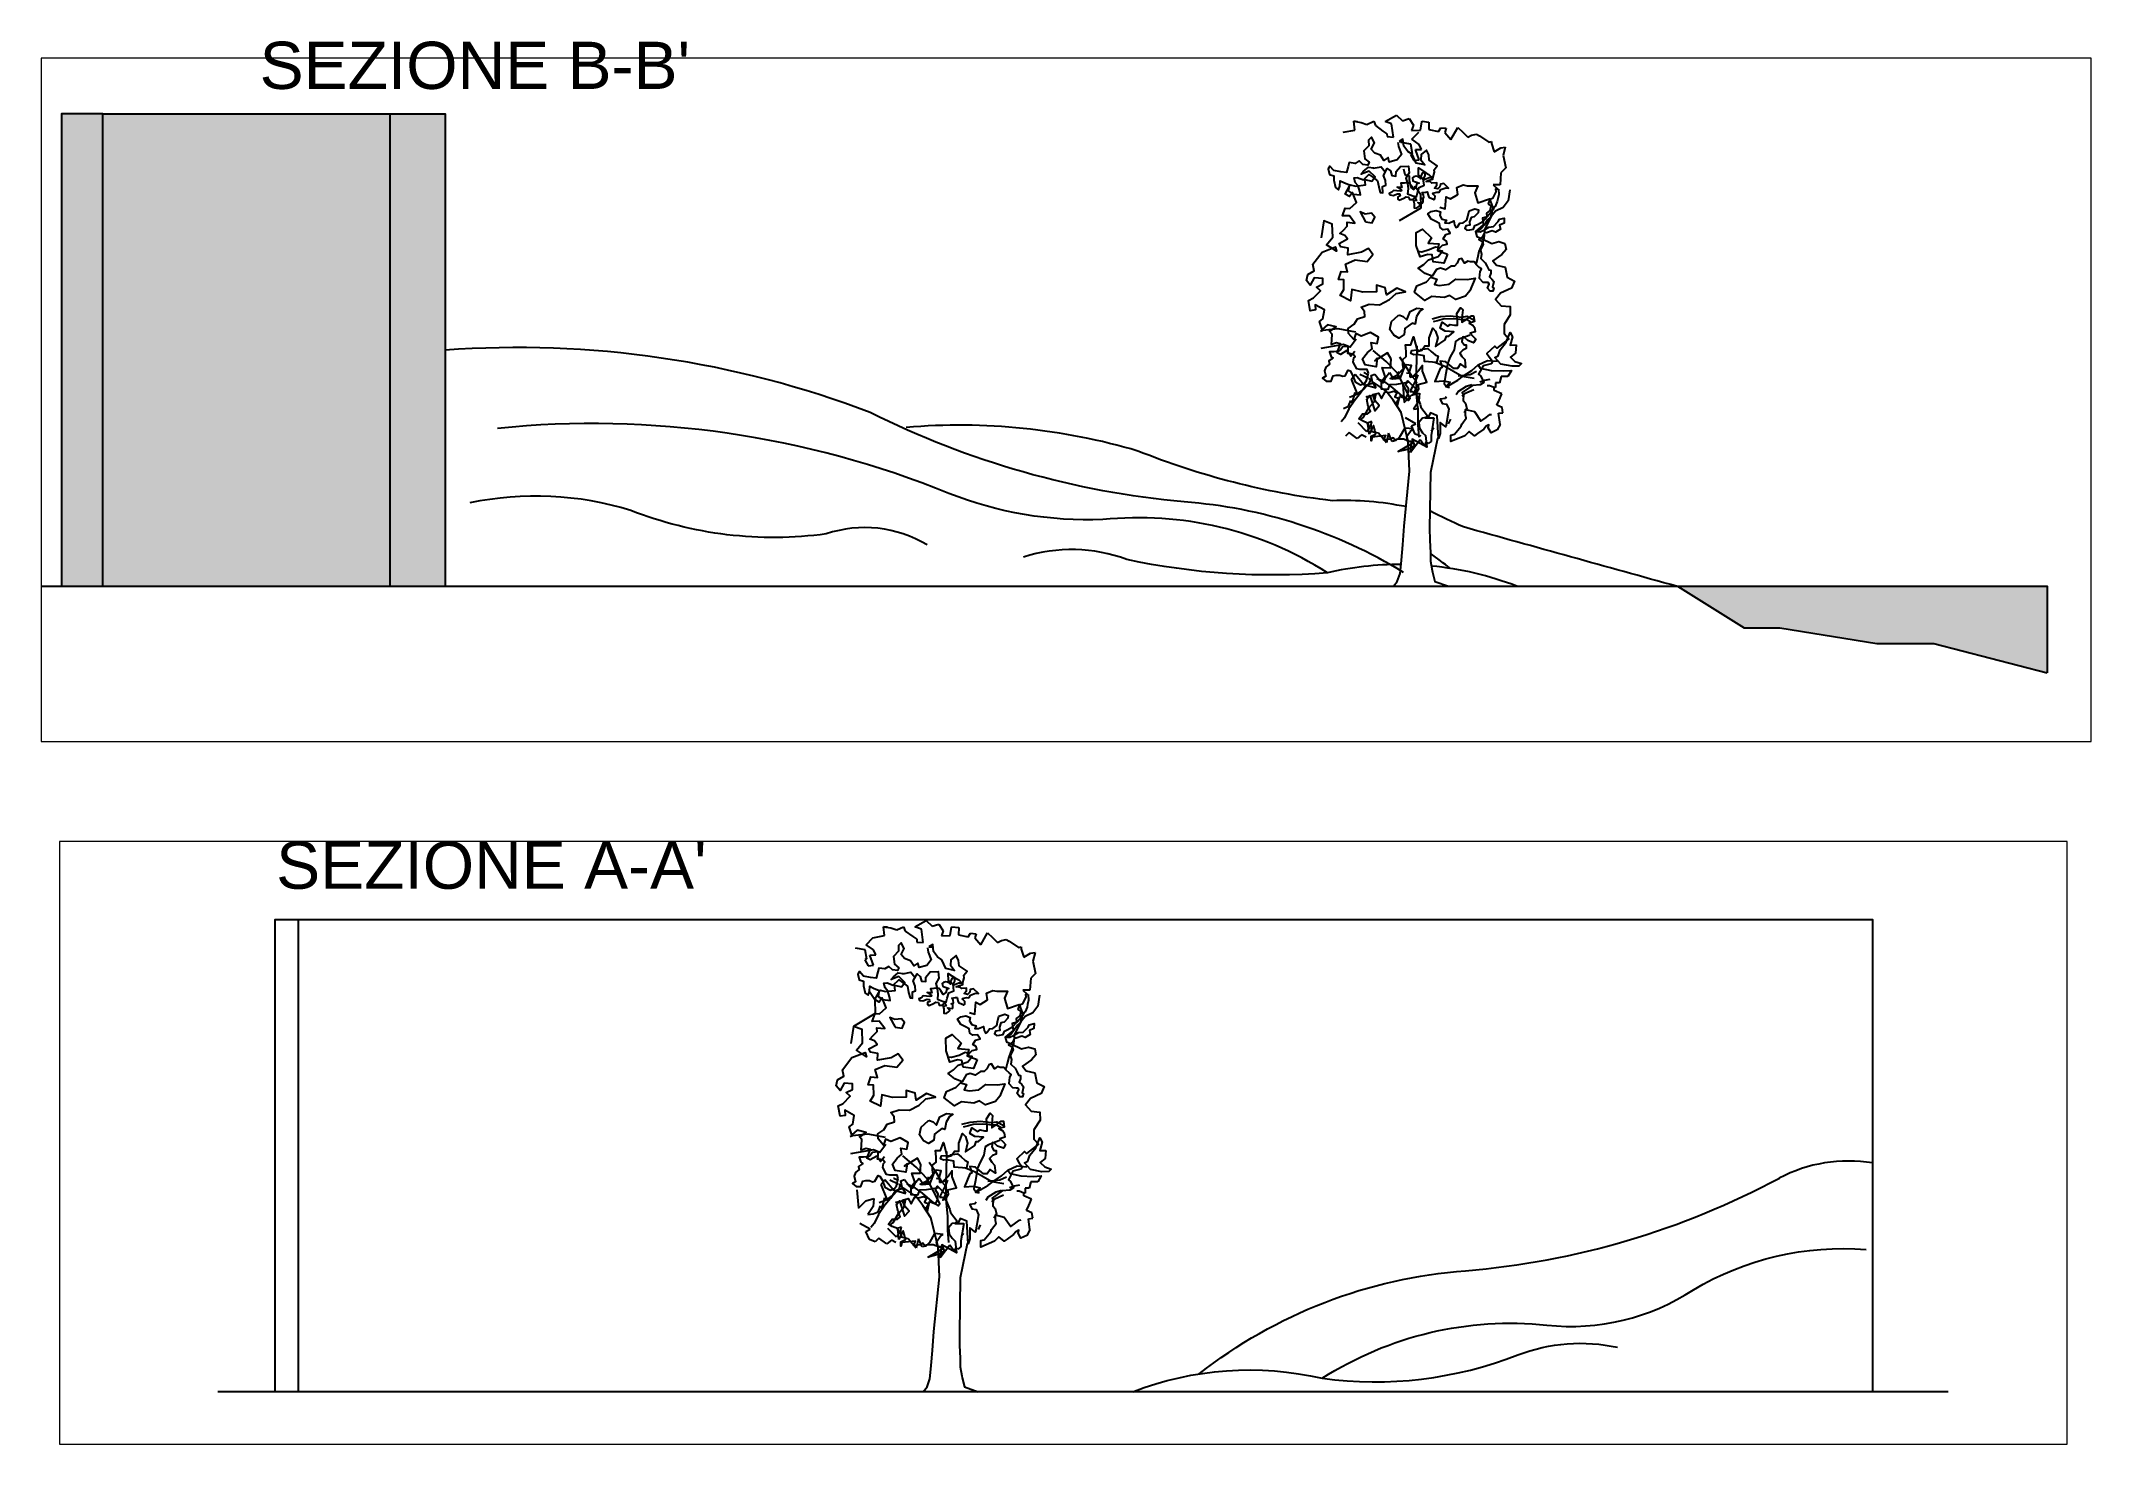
# Paper-space layout 'Layout2' of a CAD drawing. Header units: millimetres. Extents: x 0 to 261, y 6 to 184.
# The model-space entities are those that its viewports show. They can reach past a viewport. Long polylines and large blocks are cut down to what shows.
import ezdxf

# ---------------------------------------------------------------- set-up
doc = ezdxf.new("R2010")
doc.units = ezdxf.units.MM
for name, color, linetype in [('A-FLOOR-LEVL', 1, 'Continuous'), ('ALBERO_PRUNUS', 116, 'Continuous'), ('RETINO', 20, 'Continuous')]:
    doc.layers.add(name, color=color, linetype=linetype)
doc.layers.add('ACQUA - water hatch', color=7, linetype='Continuous', lineweight=0, true_color=0x0f87ff)
doc.layers.add('nplt', color=6, linetype='Continuous', plot=False)
doc.styles.add('Annotativa', font='arial.ttf')

psp = doc.layouts.new('Layout2')

# ---------------------------------------------------------------- texts
at = {"char_height": 6, "attachment_point": 1, "style": 'Annotativa'}
for s, insert in [("SEZIONE B-B'", (28.11, 184.05)), ("SEZIONE A-A'", (30.21, 82.43))]:
    psp.add_mtext_dynamic_manual_height_columns(s, width=67.9024, gutter_width=12.5, heights=[0], dxfattribs=dict(at, insert=insert))

msp = doc.modelspace()

# ---------------------------------------------------------------- hatches: boundary and pattern name
at = {"layer": 'ACQUA - water hatch'}
h = msp.add_hatch(color=256, dxfattribs=at)
h.dxf.hatch_style = 1
h.set_gradient(color1=(0, 0, 255), color2=(39, 118, 187), name='INVCURVED')
h.paths.add_polyline_path([(6303.8, 254.2), (6303.8, 723.8), (6250.9, 638.9), (6250.9, 593.5), (6231, 470.6), (6231, 398.1), (6193.7, 254.2)])
at = {"layer": 'RETINO'}
h = msp.add_hatch(dxfattribs=at)
h.set_pattern_fill('GRAVEL', color=256, scale=2, angle=65)
h.set_pattern_definition([(203.01279, (54.618, 30.5828), (-561.544554, -242.6118586), [6.83443, -676.60967]), (159.96974, (48.3276, 27.911), (573.9542357, -211.58765405), [11.7281, -1161.08098]), (107.510447, (37.309, 31.928), (224.2452714, -721.1348683), [8.26963, -818.69446]), (242.27369, (13.986, 28.7908), (475.4205896, 899.3397039), [10.6801, -1057.32875]), (267.833654, (9.017, 19.337), (27.4259144, 659.8302655), [10.47267, -1036.79615]), (332.27369, (8.621, 8.8718), (-899.3397039, 475.4205896), [10.6801, -1057.32875]), (12.69424, (18.0749, 3.9029), (-813.2157395, -181.3072558), [14.12387, -1398.2623]), (47.255328, (31.8535, 7.0066), (794.60121847, 862.60652885), [13.3344, -1320.10513]), (96.429566, (40.904, 16.7992), (-89.2263847, 770.2777241), [10.71626, -1060.9109]), (150.23636, (39.704, 27.448), (484.9757837, -282.1995203), [12.23427, -599.47874]), (197.397438, (29.0837, 33.5214), (-788.64431163, -248.81669907), [15.82156, -1566.33545]), (113.814075, (59.351, 7.076), (-193.469003, 426.5256674), [5.4001, -534.61132]), (146.469234, (57.1708, 12.0164), (555.5876472, -371.1779711), [10.27364, -1017.09278]), (200, (48.607, 17.69), (-21.469, -46.04044), [7.1842, -64.65786]), (178.19859, (47.96, 24.719), (273.140193, -15.2641673), [3.86883, -383.01245]), (266.80141, (44.093, 24.841), (18.366587, 159.590314), [5.4713, -268.09506]), (5.96376, (43.788, 19.378), (181.059322, 27.673848), [8.8864, -287.32596]), (136.56505, (52.626, 20.301), (70.611863, -88.97845), [6.42574, -154.21796]), (351.38954, (17.39, 37.2928), (524.8113789, -76.5687702), [9.00176, -891.17653]), (45.346176, (26.2902, 35.945), (-420.320827, -420.5687606), [7.55198, -747.6443]), (268.19859, (56.92, 29.509), (15.2641673, 273.140193), [7.7376, -379.14367]), (318.61046, (56.677, 21.7755), (-395.9973328, 352.8113837), [9.00176, -891.17653]), (314.443955, (4.079, 8.7477), (-187.2641625, 199.4259096), [8.6807, -425.3547]), (269.77514, (10.1574, 2.5502), (5.9569064, 613.7898299), [7.27344, -720.07187]), (41.80141, (35.9115, -16.746), (199.4259096, 187.2641625), [7.7376, -379.14367]), (352.354025, (41.6796, -11.5883), (-684.4016934, 94.9353577), [8.51565, -843.04752]), (44.443955, (13.352, -6.226), (-199.4259096, -187.2641625), [4.34035, -429.69504]), (76.30993, (33.149, -15.458), (39.835595, 205.63075), [2.5903, -256.4399]), (140.96376, (33.762, -12.941), (116.6523, -110.447459), [10.47267, -198.9811]), (161.009006, (25.6275, -6.3452), (481.8733635, -168.6496414), [9.70534, -960.8273]), (278.69007, (41.856, 15.234), (-3.10242, 113.54988), [7.32648, -175.83553]), (328.157227, (42.9628, 7.992), (739.7493895, -457.05400196), [12.79114, -1266.32018]), (35.945396, (53.829, 1.2434), (-334.4447962, -236.4070183), [5.23016, -517.78785]), (65, (58.063, 4.314), (-24.57143, 67.50944), [3.048, -47.752]), (95.256437, (25.3508, -4.5346), (33.8786884, -408.1590799), [7.05734, -698.6788]), (23.01279, (24.7042, 2.493), (561.544554, 242.6118586), [13.66886, -669.77524]), (335, (37.285, 7.837), (67.50944, 24.57143), [13.208, -37.592]), (300.304846, (49.2558, 2.255), (310.1213022, -536.9731259), [8.0322, -795.18633]), (229.0546, (53.309, -4.68), (-131.9164664, -162.6927346), [7.39658, -362.433]), (182.645975, (48.4616, -10.2667), (-1089.458353, -52.4932095), [12.0429, -1192.2493]), (150.42608, (36.4315, -10.8226), (-577.05665486, 325.13753564), [12.7406, -1261.31693])])
h.paths.add_polyline_path([(6903.8, 2289.2), (6903.8, 2359.4), (6303.8, 2359.4), (6303.8, 2289.2)])
h.paths.add_polyline_path([(6303.8, 2723.8), (6303.8, 2359.4), (6903.8, 2359.4), (6903.8, 2723.8)])
h.paths.add_polyline_path([(6903.8, 2723.8), (6903.8, 2776.3), (6303.8, 2776.3), (6303.8, 2723.8)])

# ---------------------------------------------------------------- linework, layer by layer
for points in [[(4152.4, 3590.5, -0.149117), (4490.6, 3721.5, 0.103172), (4889.3, 3839.3)], [(4308.7, 3584.9, -0.170184), (4593.9, 3652.4, 0.175211), (4780.1, 3697.4, -0.154696), (4999.4, 3748.5, -0.214023)], [(4068, 3567.8, -0.150074), (4308.7, 3584.9, 0.127854), (4557.2, 3614.6, -0.146894), (4683.8, 3624.2, -1.059222)], [(6356.2, 1676.8, 0.220449), (6370.3, 1804.9, -0.127854), (6400.1, 2053.4, 0.127321), (6409.7, 2257.7)], [(6320.9, 1168.4, 0.170184), (6388.4, 1453.6, -0.103105), (6421.7, 1649.2, 0.12252), (6504.4, 2222.4, 0.214023)], [(6321.4, 1071.8, 0.119345), (6410.9, 1350.3, -0.093968), (6524.6, 1749)], [(6404.9, 1068.5, 0.057417), (6412.4, 1162.3, -0.06569), (6475.6, 1409, 0.093175), (6505.6, 1703.3)], [(6331.4, 1074.9, 0.057417), (6320.9, 1168.4, -0.073481), (6337.8, 1423.1, 0.168694), (6340.7, 1554.4)], [(6303.6, 723.8, -0.001102), (6379.1, 995.4, -0.00838), (6399.4, 1038.2, -0.00838)], [(6303.8, 927.7, 0.068192), (6329.5, 1036.3, 0.068192)], [(6326.5, 1012.1, 0.012751), (6345.4, 1037.6, 0.012751)]]:
    msp.add_lwpolyline(points, format="xyb")
for centre, radius, start, end in [((4977.1, 3672.4), 188.5, 80.716, 117.7697), ((5346.3, 2197.7), 1260.8, 339.1528, 4.1601)]:
    msp.add_arc(centre, radius, start, end)
at = {"layer": 'A-FLOOR-LEVL'}
for points in [[(3007.6, 3567.8), (2978.6, 3567.8), (2978.6, 4167.8), (5007.6, 4167.8), (5007.6, 3567.8)], [(3007.6, 4167.8), (3007.6, 3567.8)], [(5103.8, 3567.8), (2905.8, 3567.8)], [(6303.8, 2911.5), (6303.8, 723.8)], [(6303.8, 2723.8), (6903.8, 2723.8), (6903.8, 2776.3), (6303.8, 2776.3), (6303.8, 2723.8)], [(6903.8, 2723.8), (6903.8, 2289.2), (6303.8, 2289.2)], [(6903.8, 2359.4), (6303.8, 2359.4)], [(6303.8, 723.8), (6250.9, 638.9), (6250.9, 593.5), (6231, 470.6), (6231, 398.1), (6193.7, 254.2)]]:
    msp.add_lwpolyline(points, dxfattribs=at)
at = {"layer": 'ALBERO_PRUNUS'}
for p, q in [((3729.4, 4135.7), (3737.9, 4144.6)), ((3737.9, 4144.6), (3752.7, 4147.4)), ((3752.7, 4147.4), (3751.4, 4158.6)), ((3751.4, 4158.6), (3760.8, 4157)), ((3760.8, 4157), (3768.1, 4154.6)), ((3768.1, 4154.6), (3776.9, 4158.6)), ((3776.9, 4158.6), (3779, 4153)), ((3779, 4153), (3788.4, 4146.1)), ((3788.4, 4146.1), (3793.5, 4142.6)), ((3791.2, 4158.3), (3805.6, 4166.6)), ((3799.4, 4155.4), (3791.2, 4158.3)), ((3793.5, 4142.6), (3793.6, 4139)), ((3801.6, 4138.4), (3799.4, 4155.4)), ((3805.6, 4166.6), (3813.1, 4159.3)), ((3813.1, 4159.3), (3821.8, 4162)), ((3821.8, 4162), (3827, 4153.4)), ((3827, 4153.4), (3824.8, 4147)), ((3824.8, 4147), (3836, 4147.3)), ((3836, 4147.3), (3837.6, 4157.8)), ((3837.6, 4157.8), (3838.3, 4158.5)), ((3838.3, 4158.5), (3846.8, 4157.4)), ((3846.8, 4157.4), (3846.5, 4148.2)), ((3846.5, 4148.2), (3859, 4145.7)), ((3859, 4145.7), (3862, 4150.3)), ((3862, 4150.3), (3868.9, 4149.7)), ((3868.9, 4149.7), (3867.2, 4144.3)), ((3867.2, 4144.3), (3874.8, 4135.5)), ((3874.8, 4135.5), (3883.4, 4150.7)), ((3883.4, 4150.7), (3889.7, 4144.7)), ((3889.7, 4144.7), (3896.1, 4138.5)), ((3896.1, 4138.5), (3901, 4140.9)), ((3901, 4140.9), (3907.3, 4142.3)), ((3907.3, 4142.3), (3911.1, 4140.1)), ((3715.2, 4131.8), (3727.8, 4129.7)), ((3727.8, 4129.7), (3729.8, 4117.8)), ((3729.8, 4117.8), (3727.8, 4116.3)), ((3727.8, 4116.3), (3731.8, 4109)), ((3738.8, 4129.2), (3729.4, 4135.7)), ((3729.8, 4117.8), (3729.8, 4117.8)), ((3733.8, 4122.6), (3741.4, 4122.7)), ((3738.4, 4109.6), (3733.8, 4122.6)), ((3741.4, 4122.7), (3738.8, 4129.2)), ((3793.6, 4139), (3801.6, 4138.4)), ((3911.1, 4140.1), (3923, 4132.1)), ((3923, 4132.1), (3926.1, 4132.8)), ((3926.1, 4132.8), (3926.2, 4130.2)), ((3926.2, 4130.2), (3929.6, 4119.8)), ((3929.6, 4119.8), (3938.2, 4125)), ((3938.2, 4125), (3943.8, 4125.7)), ((3943.8, 4125.7), (3941, 4114.9)), ((3941, 4114.9), (3944.4, 4099.3)), ((3731.8, 4109), (3738.4, 4109.6)), ((3938.3, 4093), (3937.4, 4077.9)), ((3944.4, 4099.3), (3938.3, 4093)), ((3937.4, 4077.9), (3928.5, 4077.9)), ((3928.5, 4077.9), (3934, 4072.7)), ((3748.3, 3830.9), (3752.9, 3837.4)), ((3755.7, 3813.2), (3748.3, 3830.9)), ((3752.9, 3837.4), (3757.6, 3831.8)), ((3757.6, 3831.8), (3764.1, 3824.4)), ((3773.3, 3835.5), (3778, 3837.4)), ((3775.2, 3827.2), (3773.3, 3835.5)), ((3778, 3837.4), (3784.5, 3829)), ((3784.5, 3829), (3789.1, 3826.2)), ((3789.1, 3826.2), (3791.9, 3833.7)), ((3791.9, 3833.7), (3796.6, 3839.2)), ((3796.6, 3839.2), (3800.3, 3833.7)), ((3800.3, 3833.7), (3806.8, 3832.7)), ((3806.8, 3832.7), (3808.8, 3840.7)), ((3818.2, 3839), (3822.6, 3838.3)), ((3822.6, 3838.3), (3822.6, 3833.7)), ((3822.6, 3833.7), (3832.8, 3836.5)), ((3830, 3830), (3826.3, 3822.5)), ((3832.8, 3836.5), (3830, 3830)), ((3717.6, 3824.4), (3719.5, 3801.1)), ((3719.5, 3801.1), (3728.8, 3810.4)), ((3728.8, 3810.4), (3739, 3813.2)), ((3738.1, 3803), (3731.6, 3792.8)), ((3739, 3813.2), (3738.1, 3803)), ((3744.6, 3796.5), (3747.4, 3803.9)), ((3747.4, 3803.9), (3749.2, 3800.2)), ((3749.2, 3800.2), (3752.9, 3814.2)), ((3752.9, 3814.2), (3755.7, 3813.2)), ((3764.1, 3824.4), (3779.8, 3819.7)), ((3779.8, 3819.7), (3775.2, 3827.2)), ((3826.3, 3822.5), (3822.6, 3815.1)), ((3822.6, 3815.1), (3826.3, 3815.1)), ((3826.3, 3815.1), (3830.9, 3810.4)), ((3830.9, 3810.4), (3835.5, 3799.3)), ((3734.4, 3774.2), (3721.4, 3781.6)), ((3731.6, 3792.8), (3738.1, 3793.7)), ((3738.1, 3793.7), (3744.6, 3796.5)), ((3774.3, 3777), (3768.7, 3775.1)), ((3773.3, 3773.3), (3774.3, 3777)), ((3835.5, 3799.3), (3836.5, 3795.6)), ((3836.5, 3795.6), (3844.8, 3784.4)), ((3844.8, 3784.4), (3842, 3781.6)), ((3842, 3781.6), (3853.2, 3781.6)), ((3853.2, 3781.6), (3849.5, 3759.3)), ((3728.8, 3771.4), (3734.4, 3774.2)), ((3733.4, 3761.2), (3728.8, 3771.4)), ((3740.9, 3758.4), (3733.4, 3761.2)), ((3745.5, 3763), (3740.9, 3758.4)), ((3755.7, 3755.6), (3745.5, 3763)), ((3761.3, 3760.3), (3755.7, 3755.6)), ((3767.8, 3764), (3756.9, 3775.3)), ((3766.9, 3757.5), (3761.3, 3760.3)), ((3771.5, 3769.6), (3767.8, 3764)), ((3768.7, 3775.1), (3771.5, 3769.6)), ((3774.3, 3764), (3773.3, 3773.3)), ((3782.6, 3762.1), (3774.3, 3764)), ((3792.8, 3750), (3782.6, 3762.1)), ((3795.6, 3762.1), (3792.8, 3750)), ((3800.3, 3751.9), (3795.6, 3762.1)), ((3804.9, 3752.8), (3800.3, 3751.9)), ((3809.6, 3757.5), (3804.9, 3752.8)), ((3816.1, 3768.6), (3809.6, 3757.5)), ((3827.2, 3767.7), (3816.1, 3768.6)), ((3818.8, 3758.4), (3823.5, 3764.9)), ((3819.8, 3751.9), (3818.8, 3758.4)), ((3825.3, 3751.9), (3819.8, 3751.9)), ((3823.5, 3764.9), (3827.2, 3767.7)), ((3835.5, 3753.8), (3823.5, 3738)), ((3823.5, 3738), (3825.3, 3751.9)), ((3841.1, 3746.3), (3835.5, 3753.8)), ((3843, 3751), (3841.1, 3746.3)), ((3845.8, 3749.1), (3843, 3751)), ((3849.5, 3751.9), (3845.8, 3749.1)), ((3849.5, 3759.3), (3849.5, 3751.9)), ((6529.7, 1148.1), (6532.5, 1141.6)), ((6880.6, 1148.3), (6883.4, 1133.5)), ((6491.6, 1130.5), (6499, 1140.7)), ((6496.2, 1124.9), (6491.6, 1130.5)), ((6493.4, 1119.3), (6496.2, 1124.9)), ((6499, 1140.7), (6494.4, 1145.3)), ((6499.9, 1118.4), (6511.3, 1129.3)), ((6532.5, 1141.6), (6539.9, 1138.8)), ((6539.9, 1138.8), (6536.2, 1137)), ((6536.2, 1137), (6550.1, 1133.3)), ((6549.2, 1130.5), (6566.9, 1137.9)), ((6550.1, 1133.3), (6549.2, 1130.5)), ((6560.3, 1122.1), (6555.7, 1106.3)), ((6567.8, 1128.6), (6560.3, 1122.1)), ((6566.9, 1137.9), (6573.4, 1133.3)), ((6573.4, 1133.3), (6567.8, 1128.6)), ((6883.4, 1133.5), (6894.6, 1134.8)), ((6893, 1125.4), (6890.6, 1118.1)), ((6894.6, 1134.8), (6893, 1125.4)), ((6486, 1093.4), (6498.1, 1103.6)), ((6498.1, 1103.6), (6499.9, 1111.9)), ((6505.5, 1114.7), (6499.9, 1118.4)), ((6499.9, 1111.9), (6509.2, 1112.8)), ((6511.1, 1117.5), (6505.5, 1114.7)), ((6509.2, 1112.8), (6513, 1111.9)), ((6513, 1111.9), (6511.1, 1117.5)), ((6555.7, 1106.3), (6563.1, 1111)), ((6565, 1101.7), (6562.2, 1097.1)), ((6562.2, 1097.1), (6569.6, 1094.3)), ((6563.1, 1111), (6571.5, 1112.8)), ((6573.4, 1108.2), (6565, 1101.7)), ((6569.6, 1094.3), (6575.2, 1089.6)), ((6571.5, 1112.8), (6573.4, 1108.2)), ((6882.1, 1097.8), (6878.6, 1092.7)), ((6889, 1107.2), (6882.1, 1097.8)), ((6894.5, 1109.3), (6889, 1107.2)), ((6890.6, 1118.1), (6894.5, 1109.3)), ((6891.4, 1086.8), (6894.3, 1095)), ((6894.3, 1095), (6902.5, 1080.6)), ((6498.1, 1090.6), (6486, 1093.4)), ((6487.9, 1085.9), (6498.1, 1090.6)), ((6488.8, 1081.3), (6487.9, 1085.9)), ((6493.4, 1076.6), (6488.8, 1081.3)), ((6504.6, 1070.1), (6493.4, 1076.6)), ((6503.7, 1059), (6504.6, 1070.1)), ((6510.2, 1056), (6517.6, 1069)), ((6560.3, 1072.7), (6537.1, 1070.9)), ((6537.1, 1070.9), (6546.4, 1061.6)), ((6569.6, 1085.9), (6568.7, 1079.4)), ((6568.7, 1079.4), (6576.7, 1077.4)), ((6575.2, 1089.6), (6569.6, 1085.9)), ((6575, 1068), (6574.3, 1063.6)), ((6867.8, 1075.1), (6865.7, 1062.6)), ((6875, 1092.6), (6874.4, 1084.6)), ((6874.4, 1084.6), (6891.4, 1086.8)), ((6878.6, 1092.7), (6875, 1092.6)), ((6902.5, 1080.6), (6895.3, 1073.1)), ((6895.3, 1073.1), (6898, 1064.4)), ((6489.7, 1050.6), (6473.9, 1062.7)), ((6473.9, 1062.7), (6487.9, 1060.9)), ((6482.3, 1045.1), (6489.7, 1050.6)), ((6486.9, 1043.2), (6482.3, 1045.1)), ((6485.1, 1040.4), (6486.9, 1043.2)), ((6487.9, 1066.4), (6494.4, 1067.4)), ((6487.9, 1060.9), (6487.9, 1066.4)), ((6494.4, 1067.4), (6500.9, 1062.7)), ((6494.4, 1049.5), (6497.2, 1056.9)), ((6497.2, 1056.9), (6507.4, 1061.6)), ((6500.9, 1062.7), (6503.7, 1059)), ((6507.4, 1061.6), (6510.2, 1056)), ((6520.4, 1041.4), (6517.6, 1044.1)), ((6517.6, 1044.1), (6517.6, 1033)), ((6531.5, 1049.7), (6520.4, 1041.4)), ((6539, 1052.3), (6528.8, 1058.8)), ((6528.8, 1058.8), (6529.7, 1052.3)), ((6535.3, 1050.6), (6531.5, 1049.7)), ((6546.4, 1055.3), (6535.3, 1050.6)), ((6549.2, 1051.4), (6539, 1052.3)), ((6546.4, 1061.6), (6549.2, 1051.4)), ((6551.1, 1059.9), (6546.4, 1055.3)), ((6558.5, 1059.9), (6551.1, 1063.6)), ((6551.1, 1063.6), (6551.1, 1059.9)), ((6565.9, 1056.2), (6558.5, 1059.9)), ((6572.4, 1053.4), (6565.9, 1056.2)), ((6574.3, 1063.6), (6569.6, 1063.6)), ((6569.6, 1063.6), (6572.4, 1053.4)), ((6852.3, 1062.6), (6844.9, 1058.6)), ((6844.9, 1058.6), (6845.6, 1051.9)), ((6845.6, 1051.9), (6858.6, 1056.5)), ((6853.8, 1060.5), (6852.3, 1062.6)), ((6865.7, 1062.6), (6853.8, 1060.5)), ((6853.8, 1060.5), (6853.8, 1060.5)), ((6858.6, 1056.5), (6858.7, 1048.9)), ((6858.7, 1048.9), (6865.2, 1051.6)), ((6865.2, 1051.6), (6871.7, 1061)), ((6871.7, 1061), (6880.6, 1052.4)), ((6889.4, 1059.2), (6883, 1061.4)), ((6883, 1061.4), (6883.2, 1050.2)), ((6883.2, 1050.2), (6893.8, 1048.6)), ((6898, 1064.4), (6889.4, 1059.2)), ((6894.5, 1047.9), (6893.4, 1039.4)), ((6893.8, 1048.6), (6894.5, 1047.9)), ((6487.9, 1036.7), (6485.1, 1040.4)), ((6495.3, 1036.7), (6487.9, 1036.7)), ((6517.6, 1033), (6495.3, 1036.7)), ((6880.2, 1019), (6871.5, 1011.4)), ((6885.7, 1017.3), (6880.2, 1019)), ((6884.2, 1039.7), (6881.7, 1027.2)), ((6881.7, 1027.2), (6886.3, 1024.2)), ((6893.4, 1039.4), (6884.2, 1039.7)), ((6886.3, 1024.2), (6885.7, 1017.3)), ((6871.5, 1011.4), (6886.7, 1002.8)), ((6880.7, 996.5), (6874.5, 990.1)), ((6874.5, 990.1), (6876.9, 985.2)), ((6886.7, 1002.8), (6880.7, 996.5)), ((6876, 975.1), (6868.1, 963.2)), ((6878.3, 978.9), (6876, 975.1)), ((6876.9, 985.2), (6878.3, 978.9)), ((6813.9, 957.7), (6808.6, 952.2)), ((6813.9, 948.8), (6813.9, 957.7)), ((6828.9, 947.9), (6813.9, 948.8)), ((6835.2, 941.8), (6828.9, 947.9)), ((6850.9, 945.2), (6835.2, 941.8)), ((6861.6, 942.4), (6850.9, 945.2)), ((6866.2, 960), (6855.8, 956.6)), ((6855.8, 956.6), (6861, 948)), ((6861, 948), (6861.6, 942.4)), ((6868.7, 960.1), (6866.2, 960)), ((6868.1, 963.2), (6868.7, 960.1))]:
    msp.add_line(p, q, dxfattribs=at)
at = {"layer": 'ALBERO_PRUNUS', "ltscale": 0.1}
for p, q in [((3756.2, 4157.8), (3751.4, 4158.6)), ((3809.1, 4132.8), (3814.2, 4132.8)), ((3875.5, 4136.8), (3873.7, 4136.8)), ((3718.7, 4098.4), (3720.6, 4091.1)), ((3720.6, 4091.1), (3726.1, 4089.4)), ((3726.1, 4089.4), (3725.7, 4083.6)), ((3725.7, 4083.6), (3728.2, 4074.2)), ((3728.2, 4074.2), (3731.8, 4071.6)), ((3731.8, 4071.6), (3733.6, 4076.1)), ((3733.6, 4076.1), (3740.2, 4066.1)), ((3740.2, 4066.1), (3740.6, 4048.4)), ((3740.6, 4048.4), (3713.1, 4032)), ((3938.6, 3834.3), (3936.5, 3826.4)), ((3947.2, 3834.3), (3938.6, 3834.3)), ((3929.4, 3816.6), (3929.7, 3819.9)), ((3939.3, 3812.3), (3929.4, 3816.6)), ((3931.2, 3820.1), (3929.7, 3820.2)), ((3936.5, 3826.4), (3931.2, 3826.4)), ((3931.2, 3826.4), (3931.2, 3820.1)), ((3933, 3797.9), (3935.9, 3804.5)), ((3935.9, 3804.5), (3939.3, 3812.3)), ((3939.9, 3794.9), (3933, 3797.9)), ((3935.3, 3787.5), (3940.9, 3788.3)), ((3937.3, 3773.5), (3935.3, 3787.5)), ((3935.3, 3787.5), (3935.3, 3787.5)), ((3940.9, 3788.3), (3939.9, 3794.9)), ((6893.8, 1130), (6894.6, 1134.8)), ((6784.3, 1049.8), (6768, 1077.2)), ((6827.1, 1069.8), (6825.4, 1064.3)), ((6834.3, 1071.7), (6827.1, 1069.8)), ((6868.8, 1077.1), (6868.8, 1072)), ((6802.1, 1050.1), (6784.3, 1049.8)), ((6812.1, 1056.8), (6802.1, 1050.1)), ((6810.2, 1062.2), (6807.6, 1058.5)), ((6807.6, 1058.5), (6812.1, 1056.8)), ((6819.6, 1064.6), (6810.2, 1062.2)), ((6825.4, 1064.3), (6819.6, 1064.6)), ((6872.8, 1010.6), (6872.8, 1012.5)), ((6509.4, 948.9), (6523.5, 950.9)), ((6523.5, 950.9), (6523.5, 950.9)), ((6523.5, 950.9), (6524.3, 945.3)), ((6524.3, 945.3), (6530.9, 946.3)), ((6530.9, 946.3), (6533.9, 953.2)), ((6533.9, 953.2), (6540.4, 950.3)), ((6540.4, 950.3), (6548.3, 946.9)), ((6548.3, 946.9), (6552.5, 956.7)), ((6552.5, 956.7), (6555.9, 956.5)), ((6556.1, 955), (6556.2, 956.4)), ((6562.4, 955), (6556.1, 955)), ((6562.4, 949.7), (6562.4, 955)), ((6570.3, 947.6), (6562.4, 949.7)), ((6570.3, 939), (6570.3, 947.6))]:
    msp.add_line(p, q, dxfattribs=at)
at = {"layer": 'ALBERO_PRUNUS'}
for points in [[(3807.2, 4131.6), (3808.2, 4126.3), (3812, 4116.4), (3806.3, 4109.5), (3796.5, 4106.6), (3795, 4112.4), (3789.7, 4108.8), (3785.5, 4115.4), (3778.2, 4118), (3773.6, 4123.4), (3777.5, 4131), (3773.7, 4138.3), (3770.2, 4134.6), (3770.3, 4127.4), (3764.1, 4120.9), (3765.3, 4111), (3770.8, 4106.5), (3769, 4103), (3762.7, 4103.8), (3758.2, 4108.1), (3753.2, 4104.9), (3745.5, 4106.1), (3744.3, 4101.1), (3742.2, 4093.4), (3735, 4094.2), (3725.9, 4095.8), (3720.9, 4101.5), (3718.7, 4098.4), (3720.6, 4091.1), (3726.1, 4089.4), (3725.7, 4083.6), (3728.2, 4074.2), (3731.8, 4071.6), (3733.6, 4076.1), (3733.9, 4082.9), (3738.8, 4080.7), (3745.7, 4077.7), (3744.4, 4070), (3750.4, 4066.1), (3759.9, 4065), (3758.9, 4069.4), (3756.9, 4076.6), (3753.3, 4080.9), (3751.8, 4086.8), (3755.8, 4087.4), (3763.6, 4084.4), (3770.6, 4090.9), (3775.6, 4087.7), (3781.6, 4082.9), (3783.1, 4075.2), (3785, 4068.2), (3788.3, 4067.8), (3788, 4075.8), (3792.1, 4077.3), (3791.5, 4083.2), (3789.1, 4089.8), (3793.9, 4098.5), (3798, 4095.4), (3799.5, 4089.6), (3804.9, 4088.8), (3805.2, 4094.6), (3810.5, 4101.1), (3820.9, 4101.7), (3821.5, 4093.1), (3817.6, 4086.4), (3819.5, 4080.1), (3820.5, 4072.8), (3819.7, 4066.5), (3826.2, 4064), (3831.1, 4062.7), (3832.4, 4067.7), (3834.5, 4074.5), (3840.8, 4077.3), (3839.7, 4085.4), (3833.7, 4090.3), (3833.6, 4099.3), (3842.7, 4093.1), (3846.8, 4090.9), (3851.8, 4086.1), (3853.9, 4093.8), (3853.5, 4097), (3857.4, 4102), (3847.3, 4109), (3846.7, 4115.8), (3843.8, 4122), (3836.8, 4116.4), (3836.5, 4109.7), (3841.5, 4103), (3830.7, 4105.5), (3825.5, 4116.7), (3820, 4120.2), (3815, 4126.9), (3813.8, 4135.8), (3809.1, 4132.8)], [(3821.9, 3826.9), (3805.8, 3824.2), (3796.9, 3823.9), (3794.5, 3817.7), (3786.4, 3818.1), (3786.4, 3828), (3791.1, 3834.4), (3787.3, 3845.6), (3798, 3845.3), (3798.8, 3856.5), (3794.3, 3864.4), (3778.2, 3854.3), (3781.2, 3857.4), (3779.8, 3846.7), (3766, 3849), (3762.6, 3856.9), (3768.6, 3864.6), (3774.8, 3869.6), (3773.4, 3877.4), (3781, 3876.1), (3782.7, 3884.4), (3772.6, 3890.2), (3760.7, 3885.6), (3753.8, 3888.8), (3751.4, 3881.1), (3744.6, 3889.1), (3744.2, 3895.4), (3751.7, 3900.7), (3755.9, 3907.6), (3765.3, 3910.7), (3765, 3917), (3760.7, 3922.6), (3771.1, 3926), (3784.2, 3925.6), (3796.7, 3932), (3805.3, 3939.8), (3817.2, 3941.8), (3805.9, 3946.6), (3792.8, 3938.2), (3791.4, 3947.1), (3780.1, 3950.5), (3780.2, 3941.8), (3762.9, 3941.4), (3749, 3944.8), (3747.3, 3930.5), (3734.2, 3937.1), (3738.9, 3944.6), (3738.6, 3957.3), (3731.9, 3957.7), (3735.3, 3967.9), (3743.5, 3967.1), (3740.8, 3977.2), (3753.2, 3982.4), (3768.2, 3980.3), (3775.7, 3989.1), (3769.9, 3997.2), (3761.1, 3992.1), (3743.6, 3989), (3744.2, 3997.4), (3734.7, 3999), (3732.8, 4003.3), (3743.4, 4009.1), (3740, 4013.4), (3733.8, 4015.8), (3738.1, 4020.3), (3743.1, 4025.4), (3742.8, 4030.3), (3752.8, 4029.2), (3745.7, 4038.5), (3737, 4038.3), (3740.6, 4048.4), (3746.2, 4047.9), (3754.9, 4055.5), (3749.6, 4068.1), (3745.9, 4062.8), (3740.2, 4066.1), (3746.9, 4077.8), (3753.8, 4076.2), (3766.3, 4077.7), (3765.4, 4084.5), (3774.3, 4082.4), (3778.5, 4087.9), (3770.8, 4095.3), (3760.9, 4091.3), (3763.9, 4095.1), (3770.1, 4100.1), (3776.4, 4099.3), (3776, 4098.9), (3786, 4100.8), (3791.3, 4094.5), (3791.3, 4094.5), (3791.3, 4094.5), (3791.3, 4094.5), (3791.3, 4094.5), (3791.3, 4094.5), (3791.3, 4094.5)], [(3860.6, 4049.6), (3867.5, 4047.6), (3868.6, 4062.7), (3874.3, 4059.9), (3883.4, 4065.7), (3882.2, 4074.3), (3890.4, 4077.6), (3895.3, 4076.5), (3908.9, 4076.5), (3905, 4067.8), (3908.9, 4054.8), (3923.6, 4059.8), (3928.7, 4046.4), (3920.9, 4037.2), (3914.7, 4035.5), (3915.9, 4026.8), (3905.8, 4018.4), (3907.6, 4012.2), (3913.5, 4009.6), (3926.7, 4003.4), (3935.6, 4005.6), (3943.4, 4003.3), (3944.8, 3995.7), (3939.5, 3989.3), (3928, 3981.2), (3932.7, 3975.6), (3943.6, 3973.1), (3946.2, 3960.3), (3955.5, 3955.6), (3951.7, 3946.8), (3937.9, 3940.3), (3931.5, 3932.3), (3938.7, 3924.1), (3950, 3923), (3950.2, 3912.6), (3942.2, 3900.3), (3942.2, 3888.8), (3948.4, 3882.1), (3932.9, 3870.3), (3930.4, 3872.9), (3920.5, 3863.7), (3923.3, 3859.1), (3927.6, 3853.7), (3926.4, 3850.8), (3925.8, 3850.4), (3915.8, 3848), (3909.9, 3837.1), (3912.6, 3834.8), (3916.5, 3826.7), (3911.9, 3823.8), (3902.2, 3822.9), (3889.2, 3813.8), (3890.7, 3811.4), (3890.3, 3803.9), (3893.2, 3800.6), (3894.9, 3793.2), (3891.5, 3788.1)], [(3949.4, 4071.4), (3947.5, 4057.5), (3941, 4049), (3931.2, 4044.4), (3925.9, 4037.7), (3917.8, 4021.9), (3916.5, 4010.3), (3914, 4002), (3910.4, 3993), (3908.6, 3984.8), (3906.8, 3978.1), (3906.4, 3977.4)], [(3752.5, 3866.1), (3747.5, 3860.3), (3742.7, 3867.1), (3734.4, 3862.4), (3730.2, 3864.5), (3734.6, 3875.7), (3729.3, 3876.9), (3723, 3874.8), (3723.5, 3880.9), (3724, 3888.1), (3720.7, 3891.7), (3729.1, 3897.2), (3717.8, 3899.9), (3711.2, 3894.2), (3707.6, 3904.3), (3712.2, 3907.5), (3714.1, 3918.9), (3702.1, 3925.3), (3702.6, 3918.8), (3696.1, 3917.8), (3693.8, 3931), (3700.2, 3934.1), (3708.9, 3943.2), (3703.9, 3948), (3712.1, 3951.9), (3711.9, 3958.9), (3701.2, 3959.7), (3696.1, 3950.4), (3691.1, 3956.2), (3692.8, 3964), (3701.1, 3968.7), (3699.2, 3976.8), (3711.1, 3992.2), (3728.2, 3998.9), (3729.6, 3993.4), (3716.9, 4001.6), (3724.6, 4011.1), (3724.1, 4028), (3713.1, 4032), (3709.9, 4010.3)], [(3858.5, 3998.1), (3855, 3998.7), (3847.3, 3995), (3837.7, 3992.4), (3833.4, 3993)], [(3770.7, 3761.1), (3769.8, 3771.3), (3768.9, 3775), (3762.4, 3777.8), (3757.7, 3780.6), (3762.4, 3787.1), (3768.9, 3787.1), (3772.6, 3789.9), (3769.8, 3796.4), (3768, 3805.6), (3771.7, 3810.3), (3778.2, 3790.8), (3783.8, 3797.3), (3778.2, 3803.8), (3775.4, 3811.2), (3782.8, 3813.1), (3786.5, 3806.6), (3791.2, 3814.9), (3795.8, 3814), (3802.3, 3815.9), (3806.1, 3814), (3803.3, 3808.4), (3808.8, 3806.6), (3804.2, 3799.1), (3807, 3797.3), (3809.8, 3809.4), (3817.2, 3806.6), (3820, 3811.2), (3820.9, 3818.6), (3817.2, 3824.2), (3820, 3828.8), (3830.2, 3818.6), (3826.5, 3811.2), (3831.1, 3814), (3833.9, 3818.6), (3833, 3824.2), (3844.2, 3827), (3838.6, 3840.9), (3838.6, 3848.3), (3833.9, 3841.8), (3825.6, 3833.5), (3821.9, 3839.1), (3824.6, 3848.3), (3818.1, 3849.3), (3815.3, 3845.6), (3809.8, 3831.6), (3800.5, 3830.7), (3797.7, 3831.6), (3807, 3836.3), (3814.4, 3844.6), (3813.5, 3849.3), (3813.5, 3855.8), (3818.1, 3859.5), (3818.1, 3866), (3817.2, 3874.3), (3823.7, 3874.3), (3827.4, 3884.5), (3832.1, 3866), (3837.6, 3867.8), (3841.4, 3873.4), (3846.9, 3873.4), (3846.9, 3883.6), (3851.6, 3895.7), (3855.3, 3892), (3858.1, 3883.6), (3855.3, 3872.5), (3867.4, 3880.8), (3869.2, 3885.5), (3872, 3885.5), (3878.5, 3891), (3867.4, 3892), (3860.9, 3895.7), (3863.7, 3903.1), (3870.2, 3898.5), (3873.9, 3900.3), (3879.5, 3899.4), (3883.2, 3899.4), (3883.2, 3905), (3882.3, 3914.3), (3886.9, 3921.7), (3889.7, 3918.9), (3888.8, 3908.7), (3888.8, 3903.1), (3894.3, 3906.8), (3900.8, 3911.5), (3903.6, 3911.5), (3904.6, 3904), (3898, 3902.2), (3902.7, 3899.4), (3904.6, 3896.6), (3905.5, 3891), (3899, 3889.2), (3902.7, 3885.5), (3906.4, 3881.8), (3903.6, 3877.1), (3896.2, 3879.9), (3892.5, 3883.6), (3889.7, 3884.5), (3888.8, 3879), (3891.5, 3874.3), (3894.3, 3874.3), (3894.3, 3869.7), (3889.7, 3867.8), (3886, 3864.1), (3888.8, 3859.5), (3892.5, 3855.8), (3893.4, 3845.6), (3886.9, 3850.2), (3883.2, 3844.6), (3878.5, 3844.6), (3868.3, 3853), (3860.9, 3853.9), (3863.7, 3845.6), (3860.9, 3844.6), (3854.4, 3827.9), (3865.5, 3828.8), (3873.9, 3827), (3868.3, 3821.4), (3872.8, 3820.4)], [(3850.8, 3907.5), (3861.5, 3910.4), (3873.9, 3911.4), (3888.4, 3909.9), (3895.3, 3910.8), (3904.3, 3906)], [(3900.7, 3903), (3895.4, 3906.5), (3890.4, 3906.4), (3877.5, 3907.6), (3865.1, 3907.3), (3859.3, 3905.6), (3852.4, 3903.8)], [(3709.1, 3892), (3711.9, 3893.3), (3731.3, 3895.4), (3753.5, 3891.1)], [(3754.2, 3881.9), (3746.6, 3871.6), (3738.4, 3874.9), (3709.4, 3869.9)], [(3899.2, 3886.8), (3893.2, 3884.9), (3884.8, 3881.6), (3880.6, 3878.7), (3878.9, 3868.2), (3873.9, 3859.4), (3870.7, 3851.7), (3868, 3836), (3866, 3825.5), (3869.2, 3821.3), (3883.7, 3829.8), (3890.6, 3835), (3901.3, 3841.9), (3909.3, 3849.1), (3912.1, 3844.9), (3925.8, 3842.2), (3941.4, 3841.4), (3951.5, 3842), (3947.2, 3834.3)], [(3780.8, 3831.8), (3788.5, 3828.6), (3800.4, 3820), (3812.7, 3809.4), (3820.6, 3803.8), (3822.9, 3806.9), (3806.9, 3838.4), (3792.6, 3853.2), (3775.9, 3867.4)], [(3809.5, 3859.4), (3816.8, 3848.4), (3824.5, 3835.3), (3829.3, 3830), (3831, 3825.8)], [(3835.6, 3868.7), (3845.5, 3869.9), (3849.8, 3866.2), (3854.8, 3861.9), (3858.5, 3860), (3856.6, 3852), (3841.2, 3853.2), (3840.6, 3860.6), (3831.9, 3862.5), (3827.6, 3861.9), (3823.9, 3863.7), (3825.1, 3867.4), (3831.3, 3868), (3836.9, 3867.4)], [(3834.2, 3757.4), (3833.1, 3773), (3833, 3790.8), (3831.4, 3807.5), (3830.8, 3831.2), (3831.9, 3867.4), (3831.8, 3873.1)], [(3909.3, 3849.1), (3921.1, 3854.8), (3933.5, 3853.7)], [(3745.7, 3808.2), (3755.9, 3812.2), (3764.3, 3818.3), (3771.5, 3826.2), (3772.9, 3830.2), (3771, 3831.1)], [(3769.9, 3831.6), (3759.2, 3836.7)], [(3764.2, 3839.3), (3764.5, 3839.3), (3769.2, 3837.1)], [(3904.1, 3832), (3889.1, 3834.4), (3866.9, 3847.1), (3854.4, 3852.2)], [(3884, 3835.1), (3899, 3836.9), (3907.4, 3841)], [(3911.4, 3827.4), (3917.6, 3829.5), (3924.4, 3830.8)], [(3810.6, 3587.8), (3811.8, 3601.1), (3813.6, 3620.2), (3815.2, 3644.1), (3815.2, 3644.1), (3822.3, 3713.8), (3820.6, 3751.8), (3811.5, 3788.5), (3801.4, 3804.2), (3792.2, 3816.1), (3777.1, 3826.2), (3766.7, 3822.8), (3760, 3813.3), (3753.2, 3804.6), (3744.9, 3793.1), (3739.4, 3781.7), (3735.2, 3776.5)], [(3760.6, 3780.9), (3763.7, 3782.6), (3770.4, 3794.4), (3777.6, 3802.8), (3779.3, 3811), (3767.3, 3808.3), (3766.5, 3807.7)], [(3868.9, 3808.4), (3867.4, 3806.6), (3860.9, 3805.6), (3863.7, 3800.1), (3869.2, 3799.1), (3872, 3792.6), (3868.3, 3770.4), (3860.9, 3775.9), (3860.9, 3762), (3859, 3755.5), (3857.2, 3784.3), (3848.8, 3788), (3846, 3782.4), (3838.6, 3781.5), (3833.9, 3775.9), (3834.9, 3768.5), (3838.6, 3762.9), (3842.3, 3759.2), (3844.2, 3744.4), (3825.6, 3754.6), (3828.4, 3746.2), (3823.7, 3743.4), (3816.3, 3740.7), (3807.9, 3738.8), (3826.5, 3749.9), (3814.4, 3754.6), (3807, 3754.6), (3803.3, 3753.7), (3801.4, 3756.4), (3797.7, 3754.6), (3789.3, 3753.7), (3792.1, 3759.2), (3774.5, 3757.4), (3773.5, 3752.7), (3773.5, 3758.3), (3779.1, 3761.1), (3778.2, 3766.6), (3776.5, 3772.3), (3770.7, 3761.1)], [(3881.6, 3811.2), (3884.1, 3815.4), (3894.4, 3821.9), (3901.2, 3824)], [(3903.9, 3817.4), (3891.9, 3812.1), (3888.6, 3809.1)], [(3929.7, 3819.9), (3929.5, 3820.1), (3923.6, 3822.7), (3920.6, 3822.4)], [(3874.2, 3780), (3871.4, 3774)], [(3937.3, 3773.5), (3933.3, 3766.4), (3925.9, 3762.7), (3922.2, 3769.2), (3923.1, 3772.9), (3919.4, 3771.1), (3916.6, 3767.4), (3908.3, 3761.8), (3904.5, 3759), (3898, 3764.6), (3892.5, 3759), (3874.8, 3751.6), (3874.8, 3759.9), (3879.4, 3760.9), (3887.8, 3771.1), (3888.7, 3773.9), (3894.3, 3781.3), (3893.4, 3785), (3893.4, 3792.4), (3904.5, 3789.6), (3912.9, 3777.6), (3919.4, 3782.2), (3924, 3785.9), (3926.3, 3786.2)], [(3858, 3756.5), (3857.6, 3755.7), (3849.2, 3714.4), (3848.8, 3712.4), (3847.7, 3641.6), (3847.7, 3641.6), (3847.8, 3626.3), (3848.6, 3610.4), (3848.9, 3599.6), (3850.8, 3587.8)], [(3850, 3764.8), (3853, 3769.4)], [(3801.7, 3567.8), (3806.6, 3573.8), (3810.2, 3584), (3810.6, 3587.8)], [(3850.8, 3587.8), (3851.2, 3585.6), (3854.2, 3574), (3871.5, 3567.8)], [(6602.1, 1133.7), (6596.3, 1138.7), (6603.1, 1143.5), (6598.3, 1151.8), (6600.5, 1156), (6611.7, 1151.6), (6612.9, 1156.9), (6610.8, 1163.2), (6616.9, 1162.7), (6624.1, 1162.1), (6627.7, 1165.5), (6633.2, 1157.1), (6635.8, 1168.4), (6630.2, 1175), (6640.2, 1178.6), (6643.5, 1174), (6654.9, 1172), (6661.2, 1184.1), (6654.8, 1183.6), (6653.7, 1190.1), (6667, 1192.4), (6670.1, 1186), (6679.2, 1177.3), (6683.9, 1182.3), (6687.9, 1174.1), (6694.9, 1174.3), (6695.7, 1185), (6686.3, 1190.1), (6692.1, 1195.1), (6700, 1193.4), (6704.7, 1185.1), (6712.8, 1187), (6728.1, 1175.1), (6734.9, 1158), (6729.4, 1156.6), (6737.5, 1169.3), (6747.1, 1161.6), (6764, 1162.1), (6768, 1173.1), (6746.3, 1176.3)], [(6617.9, 1131.9), (6607.6, 1139.5), (6610.9, 1147.8), (6605.9, 1176.8)], [(6628, 1177.1), (6629.3, 1174.3), (6631.3, 1154.9), (6627.1, 1132.7)], [(6323.8, 1075.6), (6337.1, 1074.4), (6356.2, 1072.6), (6380, 1071), (6380, 1071), (6449.8, 1063.9), (6487.8, 1065.6), (6524.5, 1074.7), (6540.2, 1084.8), (6552, 1094), (6562.1, 1109.1), (6558.8, 1119.5), (6549.3, 1126.2), (6540.6, 1133), (6529.1, 1141.3), (6517.7, 1146.8), (6512.5, 1151)], [(6562.9, 1064.3), (6560.2, 1080.4), (6559.8, 1089.3), (6553.6, 1091.7), (6554, 1099.8), (6564, 1099.8), (6570.4, 1095.1), (6581.6, 1098.9), (6581.2, 1088.2), (6592.5, 1087.4), (6600.4, 1091.9), (6590.3, 1108), (6593.4, 1105), (6582.7, 1106.4), (6584.9, 1120.2), (6592.8, 1123.6), (6600.6, 1117.6), (6605.6, 1111.4), (6613.3, 1112.8), (6612, 1105.2), (6620.4, 1103.5), (6626.2, 1113.6), (6621.6, 1125.5), (6624.7, 1132.4), (6617.1, 1134.8), (6625.1, 1141.6), (6631.4, 1142), (6636.6, 1134.5), (6643.6, 1130.2), (6646.7, 1120.9), (6653, 1121.2), (6658.5, 1125.5), (6662, 1115.1), (6661.5, 1102), (6667.9, 1089.5), (6675.7, 1080.9), (6677.8, 1069), (6682.6, 1080.3), (6674.2, 1093.4), (6683, 1094.8), (6686.4, 1106.1), (6677.8, 1106), (6677.4, 1123.3), (6680.8, 1137.2), (6666.4, 1138.9), (6673, 1152), (6680.6, 1147.3), (6693.2, 1147.6), (6693.6, 1154.3), (6703.8, 1150.8), (6703.1, 1142.7), (6713.2, 1145.4), (6718.3, 1133), (6716.3, 1118), (6725.1, 1110.5), (6733.1, 1116.3), (6728.1, 1125.1), (6725, 1142.6), (6733.4, 1142), (6735, 1151.5), (6739.3, 1153.4), (6745.1, 1142.8), (6749.4, 1146.2), (6751.8, 1152.4), (6756.2, 1148.1), (6761.4, 1143.1), (6766.3, 1143.4), (6765.2, 1133.4), (6774.5, 1140.5), (6774.3, 1149.2), (6784.3, 1145.6), (6783.9, 1140), (6791.5, 1131.3), (6804.1, 1136.6), (6798.8, 1140.3), (6802.1, 1146), (6813.8, 1139.3), (6812.1, 1132.4), (6813.6, 1119.9), (6820.5, 1120.8), (6818.3, 1111.9), (6823.9, 1107.7), (6831.3, 1115.4), (6827.3, 1125.3), (6831, 1122.3), (6836.1, 1116.1), (6835.3, 1109.8), (6834.9, 1110.2), (6836.8, 1100.2), (6830.5, 1094.9), (6830.5, 1094.9), (6830.5, 1094.9), (6830.5, 1094.9), (6830.5, 1094.9), (6830.5, 1094.9), (6830.5, 1094.9)], [(6867.6, 1079), (6862.3, 1077.9), (6852.4, 1074.2), (6845.5, 1079.9), (6842.6, 1089.7), (6848.4, 1091.2), (6844.8, 1096.5), (6851.4, 1100.7), (6854, 1108), (6859.3, 1112.6), (6867, 1108.7), (6874.2, 1112.5), (6870.5, 1116), (6863.3, 1115.9), (6856.8, 1122.1), (6847, 1120.9), (6842.5, 1115.4), (6838.9, 1117.2), (6839.7, 1123.5), (6844.1, 1128), (6840.8, 1133), (6842.1, 1140.7), (6837.1, 1141.9), (6829.3, 1144), (6830.1, 1151.2), (6831.8, 1160.3), (6837.5, 1165.3), (6834.3, 1167.5), (6827.1, 1165.6), (6825.4, 1160.1), (6819.6, 1160.4), (6810.2, 1158), (6807.6, 1154.4), (6812.1, 1152.6), (6818.8, 1152.3), (6816.6, 1147.4), (6813.7, 1140.5), (6806, 1141.8), (6802, 1135.8), (6800.9, 1126.3), (6805.4, 1127.3), (6812.6, 1129.2), (6816.9, 1132.9), (6822.8, 1134.4), (6823.3, 1130.4), (6820.3, 1122.6), (6826.8, 1115.6), (6823.7, 1110.6), (6818.9, 1104.6), (6811.2, 1103.1), (6804.1, 1101.2), (6803.7, 1097.9), (6811.8, 1098.2), (6813.2, 1094.1), (6819.1, 1094.7), (6825.7, 1097.1), (6834.4, 1092.3), (6831.4, 1088.2), (6825.6, 1086.7), (6824.8, 1081.3), (6830.6, 1081), (6837.1, 1075.7), (6837.7, 1065.3), (6829.1, 1064.7), (6822.3, 1068.6), (6816.1, 1066.7), (6808.8, 1065.7), (6802.5, 1066.5), (6800, 1060), (6798.7, 1055.1), (6803.7, 1053.8), (6810.5, 1051.7), (6813.3, 1045.4), (6821.4, 1046.5), (6826.3, 1052.5), (6835.2, 1052.6), (6829.1, 1043.5), (6826.9, 1039.4), (6822.1, 1034.4), (6829.8, 1032.3), (6832.9, 1032.7), (6837.9, 1028.8), (6845, 1038.9), (6851.7, 1039.5), (6858, 1042.4), (6852.4, 1049.4), (6845.6, 1049.7), (6839, 1044.7), (6841.5, 1055.5), (6852.7, 1060.7), (6856.2, 1066.2), (6862.8, 1071.2), (6871.8, 1072.4), (6868.8, 1077.1)], [(6497, 1115.5), (6507.3, 1116.4), (6511, 1117.3), (6513.8, 1123.8), (6516.5, 1128.5), (6523, 1123.8), (6523, 1117.3), (6525.8, 1113.6), (6532.3, 1116.4), (6541.6, 1118.2), (6546.2, 1114.5), (6526.8, 1108), (6533.3, 1102.4), (6539.8, 1108), (6547.2, 1110.8), (6549, 1103.4), (6542.5, 1099.7), (6550.9, 1095), (6550, 1090.4), (6551.8, 1083.9), (6550, 1080.1), (6544.4, 1082.9), (6542.5, 1077.4), (6535.1, 1082), (6533.3, 1079.2), (6545.3, 1076.4), (6542.5, 1069), (6547.2, 1066.2), (6554.6, 1065.3), (6560.2, 1069), (6564.8, 1066.2), (6554.6, 1056), (6547.2, 1059.7), (6550, 1055.1), (6554.6, 1052.3), (6560.2, 1053.2), (6563, 1042), (6576.9, 1047.6), (6584.3, 1047.6), (6577.8, 1052.3), (6569.5, 1060.6), (6575, 1064.3), (6584.3, 1061.6), (6585.2, 1068.1), (6581.5, 1070.8), (6567.6, 1076.4), (6566.7, 1085.7), (6567.6, 1088.5), (6572.2, 1079.2), (6580.6, 1071.8), (6585.2, 1072.7), (6591.7, 1072.7), (6595.5, 1068.1), (6601.9, 1068.1), (6610.3, 1069), (6610.3, 1062.5), (6620.5, 1058.8), (6601.9, 1054.1), (6603.8, 1048.5), (6609.4, 1044.8), (6609.4, 1039.3), (6619.6, 1039.3), (6631.7, 1034.6), (6627.9, 1030.9), (6619.6, 1028.1), (6608.4, 1030.9), (6616.8, 1018.8), (6621.4, 1017), (6621.4, 1014.2), (6627, 1007.7), (6627.9, 1018.8), (6631.7, 1025.3), (6639.1, 1022.5), (6634.4, 1016), (6636.3, 1012.3), (6635.4, 1006.7), (6635.4, 1003), (6640.9, 1003), (6650.2, 1003.9), (6657.6, 999.3), (6654.9, 996.5), (6644.7, 997.4), (6639.1, 997.4), (6642.8, 991.9), (6647.4, 985.4), (6647.4, 982.6), (6640, 981.6), (6638.2, 988.1), (6635.4, 983.5), (6632.6, 981.6), (6627, 980.7), (6625.2, 987.2), (6621.4, 983.5), (6617.7, 979.8), (6613.1, 982.6), (6615.9, 990), (6619.6, 993.7), (6620.5, 996.5), (6614.9, 997.4), (6610.3, 994.7), (6610.3, 991.9), (6605.7, 991.9), (6603.8, 996.5), (6600.1, 1000.2), (6595.5, 997.4), (6591.7, 993.7), (6581.5, 992.8), (6586.2, 999.3), (6580.6, 1003), (6580.6, 1007.7), (6589, 1017.9), (6589.9, 1025.3), (6581.5, 1022.5), (6580.6, 1025.3), (6563.9, 1031.8), (6564.8, 1020.7), (6563, 1012.3), (6557.4, 1017.9), (6556.4, 1013.4)], [(6516.9, 1125.6), (6518.6, 1122.5), (6530.4, 1115.8), (6538.7, 1108.6), (6546.9, 1106.9), (6544.3, 1118.9), (6543.7, 1119.7)], [(6544.2, 1140.5), (6548.2, 1130.3), (6554.2, 1121.9), (6562.2, 1114.7), (6566.1, 1113.3), (6567.1, 1115.2)], [(6567.6, 1116.3), (6572.7, 1127)], [(6575.3, 1122), (6575.2, 1121.7), (6573, 1116.9)], [(6544.3, 1017.3), (6542.5, 1018.8), (6541.6, 1025.3), (6536, 1022.5), (6535.1, 1017), (6528.6, 1014.2), (6506.3, 1017.9), (6511.9, 1025.3), (6498, 1025.3), (6491.5, 1027.2), (6520.3, 1029), (6524, 1037.4), (6518.4, 1040.2), (6517.5, 1047.6), (6511.9, 1052.3), (6504.5, 1051.3), (6498.9, 1047.6), (6495.2, 1043.9), (6480.3, 1042), (6490.5, 1060.6), (6482.2, 1057.8), (6479.4, 1062.5), (6476.6, 1069.9), (6474.8, 1078.3), (6485.9, 1059.7), (6490.5, 1071.8), (6490.5, 1079.2), (6489.6, 1082.9), (6492.4, 1084.8), (6490.5, 1088.5), (6489.6, 1096.9), (6495.2, 1094.1), (6493.3, 1111.7), (6488.7, 1112.7), (6494.3, 1112.7), (6497, 1107.1), (6502.6, 1108), (6508.2, 1109.7), (6497, 1115.5)], [(6567.7, 1105.4), (6564.6, 1097.7), (6555.9, 1085.8), (6545.4, 1073.5), (6539.7, 1065.6), (6542.9, 1063.3), (6574.4, 1079.3), (6589.2, 1093.6), (6603.4, 1110.3)], [(6303.8, 1084.5), (6309.8, 1079.6), (6320, 1075.9), (6323.8, 1075.6)], [(6595.4, 1076.7), (6584.3, 1069.4), (6571.3, 1061.7), (6566, 1056.9), (6561.8, 1055.2)], [(6493.4, 1052), (6508.9, 1053.1), (6526.8, 1053.2), (6543.5, 1054.8), (6567.2, 1055.4), (6603.4, 1054.3), (6609.1, 1054.4)], [(6604.6, 1050.6), (6605.9, 1040.7), (6602.2, 1036.4), (6597.8, 1031.4), (6596, 1027.7), (6588, 1029.6), (6589.2, 1045), (6596.6, 1045.6), (6598.4, 1054.3), (6597.8, 1058.6), (6599.7, 1062.3), (6603.4, 1061.1), (6604, 1054.9), (6603.4, 1049.3)], [(6734.1, 1027.7), (6734.7, 1031.2), (6731, 1038.9), (6728.4, 1048.5), (6729, 1052.8)], [(6323.8, 1035.4), (6321.6, 1035), (6310, 1032), (6303.8, 1014.7)], [(6492.5, 1028.2), (6491.7, 1028.6), (6450.3, 1037), (6448.4, 1037.4), (6377.5, 1038.5), (6377.5, 1038.5), (6362.3, 1038.4), (6346.4, 1037.6), (6335.5, 1037.3), (6323.8, 1035.4)], [(6500.8, 1036.2), (6505.4, 1033.2)], [(6785.5, 1025.6), (6783.5, 1018.6), (6798.7, 1017.6), (6795.9, 1011.9), (6801.6, 1002.8), (6810.3, 1004), (6813.6, 995.8), (6812.5, 990.9), (6812.5, 977.3), (6803.7, 981.2), (6790.8, 977.3), (6795.8, 962.6), (6782.3, 957.5), (6773.2, 965.3), (6771.4, 971.5), (6762.8, 970.3), (6754.3, 980.4), (6748.2, 978.6), (6745.5, 972.7), (6739.3, 959.5), (6741.6, 950.6), (6739.2, 942.8), (6731.7, 941.4), (6725.3, 946.7), (6717.1, 958.2), (6711.6, 953.5), (6709.1, 942.6), (6696.3, 940), (6691.5, 930.7), (6682.7, 934.5), (6676.2, 948.3), (6668.2, 954.7), (6660.1, 947.5), (6659, 936.2), (6648.5, 936), (6636.3, 944), (6624.8, 944), (6618.1, 937.8), (6606.3, 953.3), (6608.9, 955.8), (6599.6, 965.7), (6595.1, 962.9), (6589.6, 958.6), (6586.8, 959.8), (6586.3, 960.4), (6584, 970.4), (6573.1, 976.3), (6570.8, 973.6), (6562.7, 969.7), (6559.8, 974.3), (6558.9, 984), (6549.8, 997), (6547.4, 995.5), (6539.9, 995.9), (6536.6, 993), (6529.2, 991.3), (6524, 994.7)], [(6622.8, 987), (6620.8, 993), (6617.5, 1001.4), (6614.7, 1005.6), (6604.2, 1007.3), (6595.4, 1012.3), (6587.6, 1015.5), (6572, 1018.2), (6561.5, 1020.2), (6557.3, 1017), (6565.8, 1002.5), (6571, 995.6), (6577.9, 984.9), (6585.1, 976.9), (6580.9, 974.1), (6578.1, 960.4), (6577.3, 944.8), (6578, 934.7), (6570.3, 939)], [(6567.9, 982.1), (6570.4, 997.1), (6583, 1019.3), (6588.1, 1031.8)], [(6638.9, 985.5), (6642.5, 990.8), (6642.4, 995.8), (6643.6, 1008.7), (6643.3, 1021.1), (6641.6, 1026.9), (6639.8, 1033.8)], [(6643.5, 1035.4), (6646.3, 1024.7), (6647.4, 1012.3), (6645.8, 997.8), (6646.8, 990.9), (6641.9, 981.9)], [(6509.4, 948.9), (6502.4, 952.9), (6498.7, 960.3), (6505.2, 964), (6508.9, 963.1), (6507, 966.8), (6503.3, 969.6), (6497.8, 977.9), (6495, 981.7), (6500.5, 988.2), (6495, 993.7), (6487.5, 1011.4), (6495.9, 1011.4), (6496.8, 1006.7), (6507, 998.4), (6509.8, 997.5), (6517.2, 991.9), (6521, 992.8), (6528.4, 992.8), (6525.6, 981.7), (6513.5, 973.3), (6518.2, 966.8), (6521.9, 962.1), (6522.2, 959.9)], [(6516, 1012), (6510, 1014.8)], [(6553.4, 982.3), (6548.1, 994.3), (6545.1, 997.6)], [(6547.2, 1004.6), (6551.4, 1002.1), (6557.9, 991.8), (6560, 985)], [(6571, 1002.2), (6572.8, 987.2), (6577, 978.8)], [(6555.9, 956.5), (6556.1, 956.7), (6558.6, 962.6), (6558.4, 965.6)], [(6563.3, 974.7), (6565.5, 968.6), (6566.8, 961.8)], [(6585.1, 976.9), (6590.8, 965.1), (6589.6, 952.7)], [(6807.4, 936.8), (6793.4, 938.7), (6784.9, 945.2), (6780.4, 955), (6773.7, 960.2), (6757.9, 968.4), (6746.2, 969.7), (6738, 972.2), (6729, 975.8), (6720.8, 977.6), (6714.1, 979.4), (6713.3, 979.8)]]:
    msp.add_lwpolyline(points, dxfattribs=at)
for points in [[(3865.6, 4079.5), (3861.5, 4078.8), (3860.8, 4075.4), (3858.2, 4072.6), (3853.8, 4073.6), (3856.9, 4077.2), (3856.9, 4080.3), (3850.7, 4080), (3849, 4081.5), (3843.5, 4082), (3846.7, 4083.6), (3851.9, 4085.1), (3851.7, 4086.7), (3847.1, 4086.7), (3840.7, 4084.3), (3839.9, 4085.3), (3841.9, 4089.2), (3841.9, 4091.5), (3839.9, 4094.1), (3838.2, 4092.8), (3836.1, 4087.5), (3836.6, 4085.6), (3835.9, 4086.3), (3832.7, 4088.2), (3830.6, 4088.7), (3827.5, 4087.9), (3825.8, 4086.5), (3826.5, 4083.1), (3828.4, 4082), (3832.2, 4080.8), (3834.4, 4080), (3831.6, 4079.3), (3830.3, 4075.2), (3828.9, 4073.6), (3827.3, 4072.4), (3824.3, 4077.1), (3821.9, 4080), (3816.9, 4080.5), (3815.2, 4080), (3811, 4079.8), (3811.7, 4077.4), (3812.6, 4074.5), (3809.8, 4074.5), (3806.6, 4075), (3811.7, 4071.6), (3812.1, 4070.2), (3810.2, 4069.7), (3801.6, 4070.6), (3799.7, 4068.3), (3796.4, 4066.8), (3797.5, 4064.9), (3801.4, 4064.4), (3806.7, 4066.4), (3809.5, 4066.3), (3809.8, 4065.2), (3810.2, 4063.7), (3807.4, 4062.3), (3807.3, 4059.7), (3809.2, 4058.4), (3814.8, 4061), (3816.7, 4062), (3817.7, 4062.5), (3821, 4062.2), (3821.7, 4060.4), (3822, 4059.1), (3826.1, 4059.1), (3827.9, 4061.3), (3829.1, 4061.6), (3831.1, 4057.9), (3827.3, 4057.3), (3828, 4054.1), (3828, 4048.8), (3831.1, 4048.3), (3833.9, 4050.3), (3835.6, 4052.2), (3832.7, 4055.5), (3838.5, 4054.8), (3839.4, 4056.1), (3839.4, 4059.9), (3837.3, 4060.6), (3840.2, 4062), (3839.9, 4065.2), (3838.2, 4068), (3842.8, 4068.7), (3844.7, 4068.8), (3845.9, 4064.6), (3846.6, 4062.2), (3851.2, 4060.1), (3853.1, 4058.7), (3854.5, 4060.1), (3854.8, 4063.4), (3852.2, 4066.1), (3851.7, 4067.5), (3856.9, 4068.5), (3859.5, 4068.3), (3860.3, 4068.8), (3862, 4071.8), (3868.2, 4074.2), (3871.8, 4073.6)], [(3935.1, 4072.4), (3935.5, 4065.4), (3934.2, 4059.9), (3933.7, 4056.5), (3931.1, 4050.5), (3926.5, 4044.9), (3926.9, 4042.6), (3925, 4036.5), (3921.4, 4033.4), (3916.8, 4026.6), (3913.8, 4022.8), (3908.2, 4018.3), (3911.9, 4018.1), (3917.3, 4020.9), (3922.9, 4024), (3928.9, 4024.8), (3934.9, 4031), (3936.5, 4034.1), (3942.5, 4035.5), (3942.3, 4029.2), (3936.6, 4026.6), (3937.8, 4021.6), (3931.4, 4017.8), (3927, 4019.4), (3920, 4016.9), (3917.6, 4017.1), (3915, 4011.8), (3910.1, 4008.6), (3914.8, 4006), (3915.9, 4002.3), (3912.3, 3995.1), (3913.8, 3989.8), (3912.9, 3984), (3918.4, 3978.8), (3920.5, 3974.8), (3922.9, 3969.8), (3925.3, 3969.5), (3925.4, 3965.5), (3923.8, 3961.1), (3926.9, 3958.1), (3929.3, 3955.1), (3927.5, 3947.7), (3929.1, 3946.7), (3927.8, 3942.6), (3924.5, 3942.5), (3921.1, 3946.5), (3923.4, 3951.6), (3921.9, 3953.6), (3919.9, 3953.6), (3915.6, 3953.8), (3911, 3958.8), (3911.2, 3963.8), (3911.9, 3967.2), (3913.5, 3971), (3910.8, 3972.9), (3907.3, 3976.2), (3904.3, 3979.9), (3899.5, 3979.8), (3896.1, 3981.1), (3892.2, 3978.2), (3888.7, 3984.3), (3885, 3983.2), (3882.7, 3978.1), (3879.4, 3974.7), (3874.7, 3974.6), (3867.7, 3970), (3861.6, 3972), (3856.3, 3970.5), (3851.1, 3961.7), (3841.9, 3965.1), (3833.3, 3972.1), (3840.3, 3976.6), (3846.3, 3982.8), (3858.6, 3986.7), (3863.9, 3993.5), (3857.8, 3994.7), (3864.1, 4001.3), (3869.8, 4002.4), (3869, 4006.4), (3864.9, 4009), (3868.2, 4014.5), (3873.9, 4016.3), (3870.7, 4021.3), (3865, 4020.9), (3860.9, 4023.4), (3860.1, 4028.8), (3855.4, 4031.4), (3849.6, 4034.3), (3845.4, 4041), (3849.7, 4044.2), (3856.1, 4045.3), (3861.6, 4043.4), (3860.6, 4039), (3863.4, 4034.3), (3869.2, 4032.7), (3867.2, 4029.3), (3872.2, 4029.1), (3878.3, 4031.9), (3879.4, 4026.8), (3880.8, 4023.5), (3883.1, 4024.5), (3886.1, 4029), (3890.4, 4029.4), (3895.1, 4032.9), (3896.3, 4037.6), (3897.9, 4044.8), (3905.3, 4047.6), (3909.6, 4045.9), (3909.4, 4042.3), (3904.4, 4037.1), (3900.4, 4036.3), (3898.5, 4030.9), (3898.9, 4026.6), (3893.5, 4025.8), (3892.3, 4022.4), (3895, 4020.4), (3898.7, 4020.8), (3903.4, 4021.6), (3905, 4026), (3908.3, 4027.4), (3915.3, 4031.3), (3920.6, 4037.4), (3920.2, 4041.8), (3924.8, 4045.3), (3926, 4050.7), (3922.3, 4053.6), (3924.5, 4059.4), (3928.2, 4061.1), (3932.4, 4069), (3932, 4072.7)], [(3766.1, 4030.8), (3774.9, 4029.8), (3777.9, 4036.8), (3774, 4041.7), (3765.9, 4040.8), (3759.5, 4043.3)], [(3870.4, 3989.7), (3865.6, 3978.4), (3852.4, 3980.1), (3851, 3988.8), (3845.4, 3989.3), (3835.5, 3986.6), (3830.8, 4000.8), (3830.4, 4017.1), (3838.5, 4021.6), (3850, 4010.6), (3845.7, 4003.7), (3859.5, 4002.7), (3857.8, 3994.6)], [(3898.9, 3943.3), (3893.4, 3936.3), (3881, 3932.3), (3873.4, 3937.2), (3866, 3934.5), (3850.3, 3936), (3841.7, 3930.9), (3828.3, 3941.3), (3831.3, 3949.4), (3843.7, 3954.7), (3849.2, 3960.4), (3856.8, 3958.1), (3853.8, 3951.2), (3860, 3950), (3872.5, 3951.5), (3881.1, 3957.9), (3895.5, 3957.6), (3905.5, 3959.1)], [(3839.6, 3920.5), (3835.3, 3917.3), (3831, 3910.4), (3829.4, 3900.9), (3825.5, 3902.1), (3816.3, 3895.1), (3815.3, 3887.5), (3808.5, 3883), (3802.1, 3886.6), (3797, 3894.1), (3799.3, 3904.1), (3807.9, 3911.8), (3809.8, 3912.4), (3814.2, 3910.7), (3818.6, 3906.4), (3822.8, 3917.1), (3831.4, 3921.1)], [(3957.5, 3874.3), (3956.6, 3864.2), (3950.4, 3859), (3956.1, 3853.5), (3964.3, 3850.7), (3961.2, 3847.5), (3952.4, 3847.3), (3938, 3850.1), (3930.4, 3858.7), (3934.7, 3860.8), (3937.1, 3868.3), (3945, 3877.8), (3949.8, 3890.3), (3953, 3884.7), (3950.1, 3874.2)], [(3770.1, 3838.5), (3768.5, 3843.1), (3765.4, 3843.1), (3759.2, 3843.1), (3755.3, 3843.9), (3750.6, 3852.5), (3751.4, 3857.9), (3753, 3859.4), (3750.6, 3862.6), (3746, 3863.3), (3743.6, 3863.3), (3744.4, 3868), (3744.4, 3872.7), (3737.4, 3871.9), (3734.3, 3868), (3732, 3866.4), (3725.8, 3865.7), (3720.3, 3865.7), (3722.7, 3859.4), (3725, 3857.9), (3723.4, 3856.3), (3719.5, 3854), (3720.3, 3850.1), (3715.7, 3846.2), (3714.1, 3841.6), (3715.7, 3834.6), (3711.8, 3832.3), (3716.4, 3828.4), (3722.7, 3828.4), (3725, 3835.4), (3728.9, 3836.2), (3733.5, 3836.2), (3737.4, 3834.6), (3740.5, 3835.4), (3744.4, 3842.4), (3746.8, 3841.6), (3749.9, 3836.2), (3753, 3827.6), (3760, 3823.7), (3765.4, 3826.1), (3767.7, 3829.2)], [(6574.4, 1116.1), (6579.1, 1117.7), (6579.1, 1120.8), (6579.1, 1127), (6579.9, 1130.9), (6588.4, 1135.6), (6593.9, 1134.8), (6595.4, 1133.2), (6598.5, 1135.6), (6599.3, 1140.2), (6599.3, 1142.5), (6604, 1141.8), (6608.6, 1141.8), (6607.8, 1148.8), (6604, 1151.9), (6602.4, 1154.2), (6601.6, 1160.4), (6601.6, 1165.9), (6595.4, 1163.5), (6593.9, 1161.2), (6592.3, 1162.8), (6590, 1166.6), (6586.1, 1165.9), (6582.2, 1170.5), (6577.6, 1172.1), (6570.6, 1170.5), (6568.2, 1174.4), (6564.4, 1169.8), (6564.4, 1163.5), (6571.3, 1161.2), (6572.1, 1157.3), (6572.1, 1152.7), (6570.6, 1148.8), (6571.3, 1145.7), (6578.3, 1141.8), (6577.6, 1139.4), (6572.1, 1136.3), (6563.6, 1133.2), (6559.7, 1126.2), (6562, 1120.8), (6565.1, 1118.5)], [(6766.7, 1120.1), (6765.7, 1111.3), (6772.7, 1108.3), (6777.6, 1112.2), (6776.7, 1120.3), (6779.3, 1126.7)], [(6656.4, 1046.6), (6653.3, 1050.9), (6646.4, 1055.2), (6636.9, 1056.8), (6638.1, 1060.7), (6631.1, 1069.9), (6623.5, 1070.9), (6619, 1077.7), (6622.6, 1084.1), (6630.1, 1089.2), (6640.1, 1086.9), (6647.7, 1078.3), (6648.4, 1076.4), (6646.7, 1072), (6642.4, 1067.6), (6653, 1063.4), (6657, 1054.8)], [(6815.4, 1020.6), (6814.8, 1024.7), (6811.3, 1025.4), (6808.6, 1027.9), (6809.6, 1032.4), (6813.2, 1029.3), (6816.3, 1029.3), (6816, 1035.5), (6817.5, 1037.2), (6818, 1042.7), (6819.6, 1039.4), (6821.1, 1034.3), (6822.6, 1034.5), (6822.6, 1039.1), (6820.2, 1045.5), (6821.3, 1046.3), (6825.2, 1044.3), (6827.4, 1044.3), (6830, 1046.3), (6828.8, 1048), (6823.5, 1050.1), (6821.6, 1049.6), (6822.3, 1050.3), (6824.2, 1053.5), (6824.7, 1055.6), (6823.8, 1058.7), (6822.5, 1060.4), (6819, 1059.7), (6818, 1057.8), (6816.8, 1054), (6816, 1051.8), (6815.3, 1054.6), (6811.2, 1055.9), (6809.6, 1057.3), (6808.4, 1058.8), (6813, 1061.9), (6816, 1064.3), (6816.5, 1069.3), (6816, 1071), (6815.8, 1075.2), (6813.4, 1074.5), (6810.5, 1073.6), (6810.5, 1076.4), (6811, 1079.6), (6807.6, 1074.5), (6806.2, 1074.1), (6805.7, 1076), (6806.5, 1084.6), (6804.3, 1086.5), (6802.7, 1089.7), (6800.9, 1088.7), (6800.3, 1084.8), (6802.4, 1079.4), (6802.2, 1076.7), (6801.2, 1076.4), (6799.7, 1076), (6798.3, 1078.8), (6795.7, 1078.9), (6794.3, 1077), (6796.9, 1071.4), (6797.9, 1069.5), (6798.5, 1068.5), (6798.1, 1065.2), (6796.4, 1064.5), (6795, 1064.2), (6795, 1060), (6797.3, 1058.3), (6797.6, 1057.1), (6793.8, 1055.1), (6793.3, 1058.8), (6790.1, 1058.2), (6784.7, 1058.2), (6784.2, 1055.1), (6786.3, 1052.3), (6788.2, 1050.6), (6791.4, 1053.5), (6790.7, 1047.7), (6792.1, 1046.8), (6795.9, 1046.8), (6796.6, 1048.9), (6797.9, 1046), (6801.2, 1046.3), (6804, 1048), (6804.6, 1043.4), (6804.8, 1041.5), (6800.5, 1040.3), (6798.1, 1039.6), (6796.1, 1035), (6794.7, 1033.1), (6796.1, 1031.7), (6799.3, 1031.4), (6802.1, 1034), (6803.4, 1034.5), (6804.5, 1029.3), (6804.3, 1026.7), (6804.8, 1025.9), (6807.7, 1024.2), (6810.1, 1018), (6809.6, 1014.4)], [(6679.3, 987.3), (6672.3, 992.8), (6668.3, 1005.2), (6673.2, 1012.8), (6670.5, 1020.2), (6672, 1035.9), (6666.9, 1044.5), (6677.3, 1057.9), (6685.4, 1054.9), (6690.7, 1042.5), (6696.4, 1037), (6694.1, 1029.4), (6687.1, 1032.4), (6686, 1026.2), (6687.5, 1013.6), (6693.9, 1005.1), (6693.6, 990.7), (6695.1, 980.7)], [(6808.4, 951.1), (6801.3, 950.7), (6795.9, 952), (6792.5, 952.5), (6786.4, 955.1), (6780.9, 959.7), (6778.6, 959.3), (6772.5, 961.2), (6769.4, 964.8), (6762.5, 969.4), (6758.8, 972.4), (6754.3, 978), (6754, 974.3), (6756.8, 968.9), (6760, 963.3), (6760.8, 957.3), (6767, 951.3), (6770, 949.7), (6771.5, 943.7), (6765.1, 943.9), (6762.6, 949.6), (6757.6, 948.4), (6753.8, 954.8), (6755.4, 959.2), (6752.9, 966.2), (6753.1, 968.6), (6747.7, 971.2), (6744.5, 976.1), (6742, 971.4), (6738.3, 970.3), (6731.1, 973.9), (6725.8, 972.4), (6720, 973.3), (6714.7, 967.8), (6710.8, 965.7), (6705.8, 963.3), (6705.5, 960.8), (6701.5, 960.8), (6697.1, 962.4), (6694.1, 959.3), (6691.1, 956.9), (6683.7, 958.7), (6682.6, 957.1), (6678.6, 958.4), (6678.5, 961.7), (6682.5, 965.1), (6687.6, 962.8), (6689.6, 964.3), (6689.5, 966.3), (6689.8, 970.6), (6694.8, 975.2), (6699.8, 974.9), (6703.2, 974.3), (6707, 972.7), (6708.9, 975.4), (6712.2, 978.9), (6715.8, 981.9), (6715.8, 986.7), (6717, 990.1), (6714.2, 994), (6720.3, 997.5), (6719.2, 1001.2), (6714.1, 1003.5), (6710.6, 1006.8), (6710.5, 1011.5), (6706, 1018.5), (6707.9, 1024.6), (6706.4, 1029.9), (6697.6, 1035.1), (6701.1, 1044.3), (6708.1, 1052.9), (6712.5, 1045.9), (6718.7, 1039.9), (6722.7, 1027.6), (6729.5, 1022.3), (6730.7, 1028.4), (6737.3, 1022.1), (6738.4, 1016.4), (6742.4, 1017.2), (6745, 1021.3), (6750.5, 1018), (6752.2, 1012.3), (6757.3, 1015.5), (6756.8, 1021.2), (6759.4, 1025.3), (6764.7, 1026.1), (6767.4, 1030.8), (6770.3, 1036.6), (6776.9, 1040.8), (6780.1, 1036.5), (6781.2, 1030.1), (6779.3, 1024.6), (6775, 1025.6), (6770.3, 1022.8), (6768.7, 1017), (6765.3, 1019), (6765, 1014), (6767.9, 1007.9), (6762.8, 1006.8), (6759.5, 1005.4), (6760.5, 1003.1), (6765, 1000.1), (6765.4, 995.8), (6768.8, 991.1), (6773.6, 989.9), (6780.7, 988.3), (6783.5, 980.9), (6781.9, 976.6), (6778.2, 976.8), (6773.1, 981.8), (6772.3, 985.8), (6766.9, 987.7), (6762.5, 987.3), (6761.7, 992.7), (6758.3, 993.9), (6756.4, 991.2), (6756.8, 987.5), (6757.6, 982.8), (6762, 981.2), (6763.4, 977.9), (6767.2, 970.9), (6773.4, 965.6), (6777.7, 966), (6781.2, 961.4), (6786.6, 960.2), (6789.6, 963.9), (6795.4, 961.7), (6797.1, 958), (6805, 953.8), (6808.6, 954.2)], [(6725.7, 1015.8), (6714.4, 1020.5), (6716.1, 1033.8), (6724.8, 1035.2), (6725.3, 1040.8), (6722.5, 1050.7), (6736.8, 1055.4), (6753.1, 1055.8), (6757.6, 1047.7), (6746.5, 1036.2), (6739.7, 1040.5), (6738.7, 1026.7), (6730.5, 1028.4)], [(6610.3, 928.7), (6600.1, 929.6), (6595, 935.8), (6589.5, 930.1), (6586.7, 921.9), (6583.4, 925), (6583.2, 933.8), (6586, 948.2), (6594.6, 955.8), (6596.7, 951.5), (6604.2, 949.1), (6613.7, 941.2), (6626.3, 936.4), (6620.7, 933.2), (6610.1, 936.1)]]:
    msp.add_lwpolyline(points, close=True, dxfattribs=at)
at = {"layer": 'nplt'}
msp.add_lwpolyline([(6303.8, 723.8), (6303.8, 254.2), (6193.7, 254.2)], dxfattribs=at)

# ---------------------------------------------------------------- viewports
at = {"layer": 'nplt', "view_target_point": (5302.67, 1905.47), "view_twist_angle": 90}
psp.add_viewport(center=(130.55, 138.54), size=(260.41, 86.816), view_center_point=(405.1, 1237.85), view_height=868.1599, status=3, dxfattribs=at)
at = {"layer": 'nplt'}
psp.add_viewport(center=(130.21, 44.16), size=(255, 76.5473), view_center_point=(3979.79, 3884.07), view_height=765.4726, dxfattribs=at)

doc.saveas('drawing.dxf')
